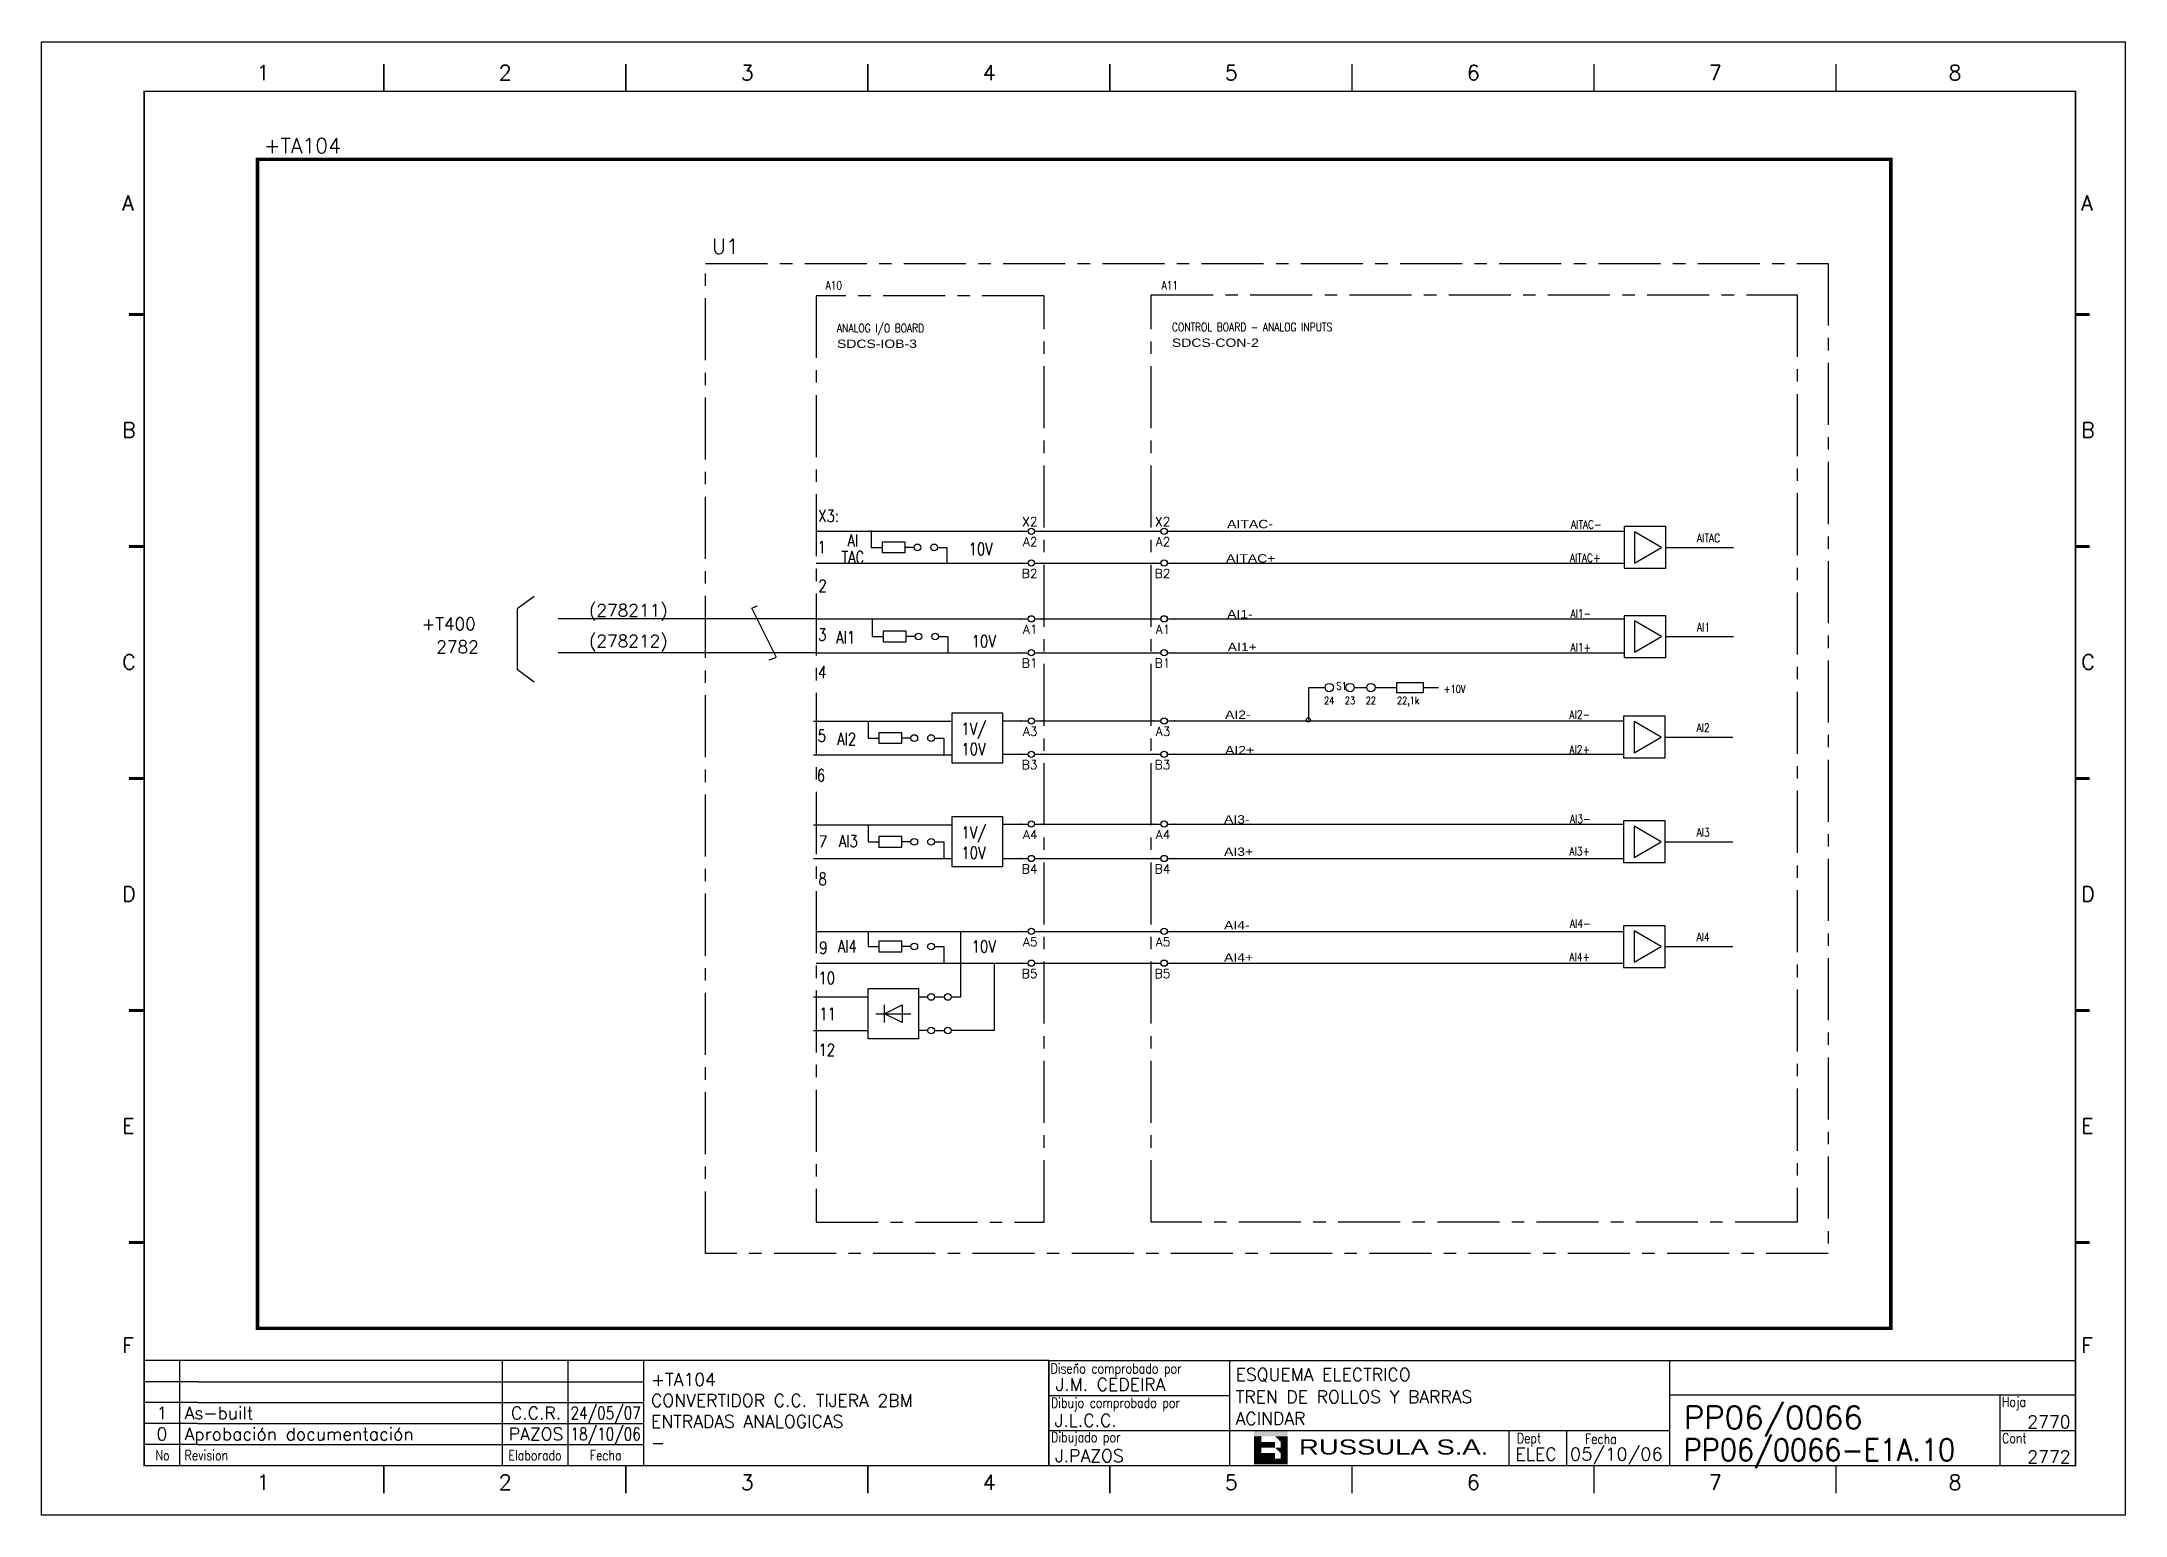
# Model space of a CAD drawing. Extents: x -25 to 1044, y -25744 to 292.
# Drawn here: x 485.8 to 905.8, y -23172.6 to -22875.6 of the extents above; entities that cross this region are included whole.
import ezdxf
from ezdxf.enums import TextEntityAlignment as Align

# ---------------------------------------------------------------- set-up
doc = ezdxf.new("R2010")
doc.units = 0
doc.header["$LTSCALE"] = 10
doc.header["$MEASUREMENT"] = 0
doc.linetypes.add('CENTER', pattern=[2, 1.25, -0.25, 0.25, -0.25])
doc.linetypes.add('DASHDOT', pattern=[1, 0.5, -0.25, 0, -0.25])
doc.layers.get('0').update_dxf_attribs({"linetype": 'CONTINUOUS'})
for name, color, linetype in [('1', 7, 'CONTINUOUS'), ('10', 5, 'CONTINUOUS'), ('2', 7, 'CONTINUOUS'), ('25', 3, 'CONTINUOUS'), ('25PK', 4, 'CENTER'), ('35', 2, 'CONTINUOUS'), ('8', 1, 'CONTINUOUS'), ('9', 6, 'CONTINUOUS'), ('DIBUJO', 7, 'CONTINUOUS'), ('NODE', 7, 'CONTINUOUS')]:
    doc.layers.add(name, color=color, linetype=linetype)
doc.styles.add('ABBSTYLE', font='ROMANS.SHX', dxfattribs={"width": 0.8})
doc.styles.add('HELV', font='HELVBLD.SHX', dxfattribs={"width": 1.2})
doc.styles.add('HELVETICA', font='HELV.SHX')
doc.styles.add('LABEL', font='SIMPLEX', dxfattribs={"width": 0.8, "height": 4})
doc.styles.add('ROMANS', font='romans')
doc.styles.get("Standard").update_dxf_attribs({"font": 'simplex'})

msp = doc.modelspace()

# ---------------------------------------------------------------- texts
at = {"layer": '2', "color": 6}
for s, height, p in [('+TA104', 3.024, (530.6, -22898.06)), ('U1', 3.024, (620.9, -22918.39)), ('(278211)', 2.5, (596.14, -22991.46)), ('+T400', 2.5, (562.4, -22994.19)), ('(278212)', 2.5, (596.14, -22997.65))]:
    msp.add_text(s, height=height, dxfattribs=at).set_placement(p)
at = {"layer": '2', "color": 1}
msp.add_text('2782', height=2.5, dxfattribs=at).set_placement((565.36, -22998.83))
at = {"layer": '25'}
for s, height, style, width, p in [('A10', 1.68, 'ABBSTYLE', 0.8, (643.83, -22925.57)), ('A11', 1.68, 'ABBSTYLE', 0.8, (711.55, -22925.57)), ('ANALOG I/O BOARD', 1.68, 'ABBSTYLE', 0.8, (646.14, -22934.18)), ('SDCS-IOB-3', 1.68, 'HELV', 1.2, (646.14, -22937.33)), ('SDCS-CON-2', 1.68, 'HELV', 1.2, (713.65, -22937.12)), ('CONTROL BOARD - ANALOG INPUTS', 1.68, 'ABBSTYLE', 0.8, (713.65, -22933.97)), ('AITAC-', 1.68, 'HELV', 1.2, (724.78, -22973.66)), ('AITAC-', 1.68, 'ABBSTYLE', 0.8, (794.08, -22973.76)), ('1', 2.44, 'ROMANS', 0.8, (642.23, -22978.71)), ('10V', 2.439, 'ROMANS', 0.8, (672.66, -22979.08)), ('AITAC', 1.68, 'ABBSTYLE', 0.8, (819.49, -22976.49)), ('AITAC+', 1.68, 'HELV', 1.2, (724.57, -22980.59)), ('AITAC+', 1.68, 'ABBSTYLE', 0.8, (793.87, -22980.48)), ('2', 2.44, 'ROMANS', 0.8, (642.39, -22986.48)), ('AI1-', 1.68, 'HELV', 1.2, (724.78, -22991.82)), ('AI1-', 1.68, 'ABBSTYLE', 0.8, (793.98, -22991.72)), ('3', 2.44, 'ROMANS', 0.8, (642.34, -22996.35)), ('AI1', 1.68, 'ABBSTYLE', 0.8, (819.49, -22994.45)), ('10V', 2.439, 'ROMANS', 0.8, (673.29, -22997.66)), ('AI1+', 1.68, 'HELV', 1.2, (724.89, -22998.44)), ('AI1+', 1.68, 'ABBSTYLE', 0.8, (793.98, -22998.54)), ('S1', 1.512, 'ABBSTYLE', 0.8, (746.83, -23006.21)), ('+10V', 1.512, 'ABBSTYLE', 0.8, (768.46, -23006.84)), ('AI2-', 1.68, 'HELV', 1.2, (724.36, -23012.09)), ('24', 1.512, 'ABBSTYLE', 0.8, (744.31, -23009.15)), ('23', 1.512, 'ABBSTYLE', 0.8, (748.51, -23009.15)), ('22', 1.512, 'ABBSTYLE', 0.8, (752.71, -23009.15)), ('22,1k', 1.512, 'ABBSTYLE', 0.8, (759.01, -23009.15)), ('AI2-', 1.68, 'ABBSTYLE', 0.8, (793.77, -23012.09)), ('5', 2.44, 'ROMANS', 0.8, (642.24, -23016.72)), ('1V/', 2.439, 'ROMANS', 0.8, (671.21, -23015.3)), ('AI2', 1.68, 'ABBSTYLE', 0.8, (819.39, -23014.71)), ('10V', 2.439, 'ROMANS', 0.8, (671.21, -23019.4)), ('AI2+', 1.68, 'HELV', 1.2, (724.36, -23019.23)), ('AI2+', 1.68, 'ABBSTYLE', 0.8, (793.77, -23019.12)), ('6', 2.44, 'ROMANS', 0.8, (642.08, -23024.7)), ('AI3-', 1.68, 'HELV', 1.2, (724.15, -23033.19)), ('AI3-', 1.68, 'ABBSTYLE', 0.8, (793.87, -23033.09)), ('1V/', 2.439, 'ROMANS', 0.8, (671.21, -23036.2)), ('AI3', 1.68, 'ABBSTYLE', 0.8, (819.39, -23035.82)), ('10V', 2.439, 'ROMANS', 0.8, (671.21, -23040.3)), ('AI3+', 1.68, 'HELV', 1.2, (724.15, -23039.7)), ('AI3+', 1.68, 'ABBSTYLE', 0.8, (793.77, -23039.6)), ('8', 2.44, 'ROMANS', 0.8, (642.4, -23045.59)), ('AI4-', 1.68, 'HELV', 1.2, (724.15, -23054.51)), ('AI4-', 1.68, 'ABBSTYLE', 0.8, (793.87, -23054.19)), ('9', 2.44, 'ROMANS', 0.8, (642.56, -23059.45)), ('10V', 2.439, 'ROMANS', 0.8, (673.29, -23059.19)), ('AI4', 1.68, 'ABBSTYLE', 0.8, (819.39, -23056.92)), ('AI4+', 1.68, 'HELV', 1.2, (724.15, -23061.02)), ('AI4+', 1.68, 'ABBSTYLE', 0.8, (793.77, -23060.91)), ('10', 2.439, 'ROMANS', 0.8, (642.4, -23065.54)), ('11', 2.439, 'ROMANS', 0.8, (642.56, -23072.79)), ('12', 2.439, 'ROMANS', 0.8, (642.4, -23080.03))]:
    msp.add_text(s, height=height, dxfattribs=dict(at, style=style, width=width)).set_placement(p)
at = {"layer": '25', "style": 'ROMANS', "width": 0.8}
msp.add_text('X3:', height=2.439, dxfattribs=at).set_placement((646.52, -22972.41), align=Align.RIGHT)
for s, p in [('AI', (649.34, -22977.35)), ('TAC', (649.34, -22980.73)), ('AI1', (647.88, -22996.88)), ('AI2', (648.09, -23017.36)), ('AI3', (648.41, -23037.94)), ('AI4', (648.2, -23059.15))]:
    msp.add_text(s, height=2.439, dxfattribs=at).set_placement(p, align=Align.CENTER)
for s, rotation, p in [('4', 356.9335, (642.25, -23003.85)), ('7', 356.8202, (642.37, -23037.99))]:
    msp.add_text(s, height=2.44, rotation=rotation, dxfattribs=at).set_placement(p)

# ---------------------------------------------------------------- blocks, each defined once
blk = doc.blocks.new('NOD', base_point=(237.5, 170))
at = {"layer": 'NODE'}
blk.add_point((237.5, 170), dxfattribs=at)
blk = doc.blocks.new('$$PLR12C')
for p, q in [((-2.5, 0), (-0.75, 0)), ((0.75, 0), (2.5, 0))]:
    blk.add_line(p, q)
at = {"layer": '2'}
blk.add_circle((0, 0), 0.75, dxfattribs=at)
for p in [(-2.5, 0), (2.5, 0)]:
    blk.add_blockref('NOD', p, dxfattribs=at)
at = {"layer": '8'}
blk.add_attdef('*A', text='', height=2.15, dxfattribs=at).set_placement((1.5, -3.575), align=Align.RIGHT)
at = {"layer": '9'}
blk.add_attdef('ID', text='', height=2.15, dxfattribs=at).set_placement((1.5, 1.25), align=Align.RIGHT)
blk = doc.blocks.new('AMP')
at = {"layer": '35'}
for p, q in [((0, 5), (0, -5)), ((10, 5), (0, 5)), ((10, -5), (10, 5)), ((0, -5), (10, -5))]:
    blk.add_line(p, q, dxfattribs=at)
blk.add_lwpolyline([(7.5, -3.75), (7.5, 3.75), (1, 0)], close=True, dxfattribs=at)
blk = doc.blocks.new('newcajec')
at = {"layer": '1'}
for p, q in [((179.4, 20.85), (0.13, 20.85)), ((7, 20.85), (7, 0)), ((71, 20.85), (71, 0)), ((84, 20.85), (84, 0.09)), ((99, 20.85), (99, 0)), ((215.2, 20.8), (215.2, 0)), ((10.6, 16.64), (0, 16.64)), ((10.6, 16.64), (99, 16.64)), ((184.64, 20.18), (184.81, 20.01)), ((184.81, 20.01), (185.18, 20.25)), ((10.6, 12.48), (0, 12.48)), ((10.6, 12.48), (99, 12.48)), ((179.4, 13.87), (215.2, 13.87)), ((368, 14.06), (368, 0)), ((10.6, 8.32), (0, 8.32)), ((10.6, 8.32), (99, 8.32)), ((10.6, 4.16), (0, 4.16)), ((10.6, 4.16), (99, 4.16)), ((179.4, 6.93), (267.63, 6.93)), ((267.63, 6.93), (302.5, 6.93)), ((270.63, 6.91), (270.63, 0)), ((282.07, 6.93), (282.07, 0)), ((368, 6.93), (383, 6.93))]:
    blk.add_line(p, q, dxfattribs=at)
for points in [[(47.5, 272.5, 0.3, 0.3, 0), (47.5, 277.91, 0.3, 0.3, 0)], [(95.5, 272.5, 0.3, 0.3, 0), (95.5, 277.91, 0.3, 0.3, 0)], [(143.5, 272.5, 0.3, 0.3, 0), (143.5, 277.91, 0.3, 0.3, 0)], [(191.5, 272.5, 0.3, 0.3, 0), (191.5, 277.91, 0.3, 0.3, 0)], [(239.5, 272.5, 0.3, 0.3, 0), (239.5, 277.91, 0.3, 0.3, 0)], [(287.5, 272.5, 0.3, 0.3, 0), (287.5, 277.91, 0.3, 0.3, 0)], [(335.5, 272.5, 0.3, 0.3, 0), (335.5, 277.91, 0.3, 0.3, 0)], [(-2.99, 228.23, 0.6, 0.6, 0), (-0.18, 228.23, 0.6, 0.6, 0)], [(383.01, 228.23, 0.6, 0.6, 0), (385.82, 228.23, 0.6, 0.6, 0)], [(-2.99, 182.23, 0.6, 0.6, 0), (-0.18, 182.23, 0.6, 0.6, 0)], [(383.01, 182.23, 0.6, 0.6, 0), (385.82, 182.23, 0.6, 0.6, 0)], [(-2.99, 136.23, 0.6, 0.6, 0), (-0.18, 136.23, 0.6, 0.6, 0)], [(383.01, 136.23, 0.6, 0.6, 0), (385.82, 136.23, 0.6, 0.6, 0)], [(-2.99, 90.23, 0.6, 0.6, 0), (-0.18, 90.23, 0.6, 0.6, 0)], [(383.01, 90.23, 0.6, 0.6, 0), (385.82, 90.23, 0.6, 0.6, 0)], [(-2.99, 44.23, 0.6, 0.6, 0), (-0.18, 44.23, 0.6, 0.6, 0)], [(383.01, 44.23, 0.6, 0.6, 0), (385.82, 44.23, 0.6, 0.6, 0)], [(383, 20.8, 0.3, 0.3, 0), (179.4, 20.8, 0.3, 0.3, 0), (179.4, 0, 0.3, 0.3, 0)], [(302.5, 20.8, 0.3, 0.3, 0), (302.5, 0, 0.3, 0.3, 0)], [(302.5, 14, 0.3, 0.3, 0), (383, 14, 0.3, 0.3, 0)], [(47.5, -5.5, 0.3, 0.3, 0), (47.5, -0.09, 0.3, 0.3, 0)], [(95.5, -5.5, 0.3, 0.3, 0), (95.5, -0.09, 0.3, 0.3, 0)], [(143.5, -5.5, 0.3, 0.3, 0), (143.5, -0.09, 0.3, 0.3, 0)], [(191.5, -5.5, 0.3, 0.3, 0), (191.5, -0.09, 0.3, 0.3, 0)], [(239.5, -5.5, 0.3, 0.3, 0), (239.5, -0.09, 0.3, 0.3, 0)], [(287.5, -5.5, 0.3, 0.3, 0), (287.5, -0.09, 0.3, 0.3, 0)], [(335.5, -5.5, 0.3, 0.3, 0), (335.5, -0.09, 0.3, 0.3, 0)]]:
    blk.add_lwpolyline(points, format="xyseb", dxfattribs=at)
at = {"layer": '1', "const_width": 0.3}
blk.add_lwpolyline([(0, 0), (0, 272.5), (383, 272.5), (383, 0)], close=True, dxfattribs=at)
at = {"layer": '2', "color": 14}
for p, q in [((221.42, 4.69), (221.42, 5.81)), ((221.42, 2.47), (221.42, 3.58))]:
    blk.add_line(p, q, dxfattribs=at)
for points in [[(220.05, 5.81), (220.05, 6.92), (226.74, 5.81), (226.74, 6.92)], [(221.42, 2.47), (220.05, 2.47), (221.42, 5.81), (220.05, 5.81)], [(221.42, 4.69), (224.25, 4.69), (221.42, 3.58), (224.25, 3.58)], [(224.25, 5.81), (225.37, 5.81), (225.37, 4.69)], [(225.37, 5.81), (226.74, 5.81), (225.37, 1.35), (226.74, 1.35)], [(224.25, 0.24), (224.25, 2.47), (220.05, 0.24), (220.05, 2.47)], [(224.25, 3.58), (225.37, 3.58), (225.37, 2.47)], [(226.74, 1.35), (226.74, 0.24), (224.25, 1.35), (224.25, 0.24)]]:
    blk.add_solid(points, dxfattribs=at)
at = {"layer": '1', "style": 'ROMANS'}
for s, p in [('1', (22.29, 274.68)), ('2', (70.29, 274.68)), ('3', (118.29, 274.68)), ('4', (166.29, 274.68)), ('5', (214.29, 274.68)), ('6', (262.29, 274.68)), ('7', (310.29, 274.68)), ('8', (357.79, 274.68)), ('A', (-4.37, 248.84)), ('A', (384.13, 248.84)), ('B', (-4.37, 203.84)), ('B', (384.13, 203.84)), ('C', (-4.37, 157.84)), ('C', (384.13, 157.84)), ('D', (-4.37, 111.84)), ('D', (384.13, 111.84)), ('E', (-4.37, 65.84)), ('E', (384.13, 65.84)), ('F', (-4.37, 22.34)), ('F', (384.13, 22.34)), ('1', (22.29, -4.82)), ('2', (70.29, -4.82)), ('3', (118.29, -4.82)), ('4', (166.29, -4.82)), ('5', (214.29, -4.82)), ('6', (262.29, -4.82)), ('7', (310.29, -4.82)), ('8', (357.79, -4.82))]:
    blk.add_text(s, height=3, dxfattribs=at).set_placement(p)
at = {"layer": '1', "style": 'LABEL', "width": 0.8}
for s, p in [('Diseno comprobado por', (179.73, 18.27)), ('Dibujo comprobado por', (179.81, 11.47)), ('Hoja', (368.38, 11.66)), ('Dibujado por', (179.83, 4.64)), ('Fecha', (285.71, 4.3)), ('Cont', (368.43, 4.46)), ('No', (2.23, 1.05)), ('Revision', (8, 1.05))]:
    blk.add_text(s, height=2, dxfattribs=at).set_placement(p)
for s, p in [('Dept', (274.61, 4.44)), ('Elaborado', (77.5, 1.05)), ('Fecha', (91.5, 1.05))]:
    blk.add_text(s, height=2, dxfattribs=at).set_placement(p, align=Align.CENTER)
at = {"layer": '10', "style": 'ROMANS'}
for tag, p in [('REV41', (3.5, 18.74)), ('REV43', (77.7, 18.74)), ('REV31', (3.5, 14.58)), ('REV33', (77.7, 14.58)), ('REV21', (3.5, 10.42)), ('REV23', (77.7, 10.42)), ('REV11', (3.5, 6.27)), ('REV13', (77.7, 6.27))]:
    blk.add_attdef(tag, text='', height=2.5, dxfattribs=at).set_placement(p, align=Align.MIDDLE)
for tag, p, height in [('REV42', (8, 17.49), 2.5), ('SHEETNAME1', (100.5, 15.83), 2.5), ('DESIGNCHECK', (180.74, 14.83), 2.5), ('DOCUMENTTYPE', (216.43, 16.8), 2.5), ('NOTA', (305.32, 15.8), 3), ('REV32', (8, 13.33), 2.5), ('SHEETNAME2', (100.5, 11.67), 2.5), ('OBJECT', (216.43, 12.4), 2.5), ('REV22', (8, 9.17), 2.5), ('SHEETNAME3', (100.5, 7.51), 2.5), ('DRAWINGCHECK', (180.53, 7.71), 2.5), ('CUSTOMER', (216.43, 8.08), 2.5), ('ORDER', (305.32, 7.3), 4.5), ('REV12', (8, 5.01), 2.5), ('SHEETNAME4', (100.5, 3.35), 2.5), ('DOCUMENT_ID', (305.32, 0.93), 4.4), ('USER', (180.63, 0.71), 2.5), ('DEPARTMENT', (271.93, 1.05), 2.5)]:
    blk.add_attdef(tag, p, '', height=height, dxfattribs=at)
for tag, width, p, p2 in [('REV44', 1.221199, (84.53, 17.49), (98.48, 17.49)), ('REV34', 1.221199, (84.53, 13.33), (98.48, 13.33)), ('REV24', 1.221199, (84.53, 9.17), (98.48, 9.17)), ('REV14', 1.221199, (84.53, 5.01), (98.48, 5.01)), ('CREATED2', 7.039915, (282.71, 1.05), (301.14, 1.05))]:
    blk.add_attdef(tag, text='', height=2.5, dxfattribs=dict(at, width=width)).set_placement(p, p2, align=Align.FIT)
for tag, p in [('SHEET', (382, 7.43)), ('NEXTSHEET', (382, 0.5))]:
    blk.add_attdef(tag, text='', height=2.5, dxfattribs=at).set_placement(p, align=Align.RIGHT)
at = {"layer": 'DIBUJO', "color": 14, "style": 'HELVETICA', "width": 1.3}
blk.add_text('RUSSULA S.A.', height=3, dxfattribs=at).set_placement((229, 2.19))

# ---------------------------------------------------------------- linework, layer by layer
for p, q in [((585.08, -22987.4), (581.69, -22989.93)), ((581.69, -22989.93), (581.69, -23002.15)), ((628.98, -22989.75), (630.12, -22989.28)), ((633.92, -22999.72), (628.98, -22989.75)), ((641.94, -22991.93), (589.96, -22991.93)), ((641.94, -22998.75), (589.96, -22998.75)), ((585.08, -23004.67), (581.69, -23002.15)), ((633.73, -22999.76), (632.4, -23000.26))]:
    msp.add_line(p, q)
at = {"layer": '2', "color": 4, "linetype": 'CENTER'}
for p, q in [((641.94, -22926.83), (641.94, -23113.52)), ((687.93, -22926.83), (641.94, -22926.83)), ((687.93, -23113.52), (687.93, -22926.83)), ((641.94, -23113.52), (687.93, -23113.52))]:
    msp.add_line(p, q, dxfattribs=at)
at = {"layer": '2', "color": 3}
for p, q in [((641.94, -22974.29), (684.25, -22974.29)), ((641.94, -22980.69), (683.62, -22980.69)), ((641.94, -22991.93), (683.94, -22991.93)), ((641.94, -22998.75), (683.83, -22998.75)), ((679.53, -23012.51), (683.73, -23012.51)), ((679.53, -23019.23), (684.25, -23019.23)), ((679.53, -23033.3), (683.41, -23033.3)), ((679.53, -23040.23), (684.25, -23040.23)), ((641.94, -23054.93), (683.73, -23054.93)), ((652.44, -23054.93), (652.44, -23057.97)), ((671.02, -23054.93), (671.02, -23068.16)), ((641.94, -23061.33), (684.15, -23061.33))]:
    msp.add_line(p, q, dxfattribs=at)
at = {"layer": '2', "color": 7}
for p, q in [((687.4, -22974.29), (709.98, -22974.29)), ((713.34, -22974.29), (804.79, -22974.29)), ((687.4, -22980.69), (709.98, -22980.69)), ((714.07, -22980.69), (804.79, -22980.69)), ((687.4, -22991.93), (709.98, -22991.93)), ((713.65, -22991.93), (804.79, -22991.93)), ((687.4, -22998.75), (709.98, -22998.75)), ((713.34, -22998.75), (804.9, -22998.75)), ((687.4, -23012.51), (709.98, -23012.51)), ((713.44, -23012.51), (804.69, -23012.51)), ((687.4, -23019.23), (709.98, -23019.23)), ((713.76, -23019.23), (804.69, -23019.23)), ((687.4, -23033.3), (709.98, -23033.3)), ((713.02, -23033.3), (804.69, -23033.3)), ((687.4, -23040.23), (709.98, -23040.23)), ((712.81, -23040.23), (804.69, -23040.23)), ((687.4, -23054.93), (709.98, -23054.93)), ((713.02, -23054.93), (804.69, -23054.93)), ((687.4, -23061.33), (709.98, -23061.33)), ((713.76, -23061.33), (804.69, -23061.33))]:
    msp.add_line(p, q, dxfattribs=at)
at = {"layer": '2', "color": 3, "linetype": 'DASHDOT'}
msp.add_lwpolyline([(529.34, -22899.32, 0.706, 0.706, 0), (858.55, -22899.32, 0.706, 0.706, 0), (858.55, -23134.94, 0.706, 0.706, 0), (529.34, -23134.94, 0.706, 0.706, 0), (529.34, -22899.32, 0.706, 0.706, 0)], format="xyseb", dxfattribs=at)
at = {"layer": '25'}
for p, q in [((653.03, -22974.14), (653.03, -22977.53)), ((653.03, -22977.53), (655.15, -22977.53)), ((659.87, -22976.47), (655.21, -22976.47)), ((655.21, -22976.47), (655.21, -22978.59)), ((659.87, -22978.59), (659.87, -22976.47)), ((661.67, -22977.53), (659.87, -22977.53)), ((666.41, -22977.53), (668.27, -22977.53)), ((668.27, -22977.53), (668.27, -22980.92)), ((655.21, -22978.59), (659.87, -22978.59)), ((653.24, -22992.1), (653.24, -22995.49)), ((660.08, -22994.43), (655.42, -22994.43)), ((655.42, -22994.43), (655.42, -22996.55)), ((660.08, -22996.55), (660.08, -22994.43)), ((653.24, -22995.49), (655.36, -22995.49)), ((655.42, -22996.55), (660.08, -22996.55)), ((661.88, -22995.49), (660.08, -22995.49)), ((666.62, -22995.49), (668.48, -22995.49)), ((668.48, -22995.49), (668.48, -22998.87)), ((669.34, -23010.88), (679.5, -23010.88)), ((669.34, -23021.04), (669.34, -23010.88)), ((679.5, -23010.88), (679.5, -23021.04)), ((641.4, -23012.58), (669.34, -23012.58)), ((652.4, -23012.58), (652.4, -23015.96)), ((652.4, -23015.96), (654.52, -23015.96)), ((659.24, -23014.91), (654.58, -23014.91)), ((654.58, -23014.91), (654.58, -23017.02)), ((659.24, -23017.02), (659.24, -23014.91)), ((661.04, -23015.96), (659.24, -23015.96)), ((665.78, -23015.96), (667.64, -23015.96)), ((667.64, -23015.96), (667.64, -23019.35)), ((641.4, -23019.35), (669.34, -23019.35)), ((654.58, -23017.02), (659.24, -23017.02)), ((679.5, -23021.04), (669.34, -23021.04)), ((669.34, -23031.78), (679.5, -23031.78)), ((669.34, -23041.94), (669.34, -23031.78)), ((679.5, -23031.78), (679.5, -23041.94)), ((641.4, -23033.48), (669.34, -23033.48)), ((652.4, -23033.48), (652.4, -23036.86)), ((652.4, -23036.86), (654.52, -23036.86)), ((659.24, -23035.8), (654.58, -23035.8)), ((654.58, -23035.8), (654.58, -23037.92)), ((659.24, -23037.92), (659.24, -23035.8)), ((661.04, -23036.86), (659.24, -23036.86)), ((665.78, -23036.86), (667.64, -23036.86)), ((667.64, -23036.86), (667.64, -23040.25)), ((641.4, -23040.25), (669.34, -23040.25)), ((654.58, -23037.92), (659.24, -23037.92)), ((679.5, -23041.94), (669.34, -23041.94)), ((659.24, -23056.91), (654.58, -23056.91)), ((659.24, -23059.03), (659.24, -23056.91)), ((661.04, -23057.97), (659.24, -23057.97)), ((665.78, -23057.97), (667.64, -23057.97)), ((667.64, -23057.97), (667.64, -23061.36)), ((654.58, -23059.03), (659.24, -23059.03)), ((677.8, -23061.36), (677.8, -23074.9)), ((641.4, -23068.13), (652.4, -23068.13)), ((652.4, -23076.6), (652.4, -23066.44)), ((652.4, -23066.44), (662.56, -23066.44)), ((655.72, -23071.52), (659.25, -23069.75)), ((655.72, -23073.28), (655.72, -23069.75)), ((659.25, -23069.75), (659.25, -23073.28)), ((662.56, -23066.44), (662.56, -23076.6)), ((662.56, -23068.13), (664.43, -23068.13)), ((665.81, -23068.13), (667.81, -23068.13)), ((669.17, -23068.13), (671.03, -23068.13)), ((653.95, -23071.52), (661.01, -23071.52)), ((659.25, -23073.28), (655.72, -23071.52)), ((641.4, -23074.9), (652.4, -23074.9)), ((662.56, -23076.6), (652.4, -23076.6)), ((664.43, -23074.9), (662.56, -23074.9)), ((665.81, -23074.9), (667.81, -23074.9)), ((677.8, -23074.9), (669.17, -23074.9))]:
    msp.add_line(p, q, dxfattribs=at)
at = {"layer": '25', "color": 3}
for p, q in [((652.4, -23057.97), (654.52, -23057.97)), ((654.58, -23056.91), (654.58, -23059.03))]:
    msp.add_line(p, q, dxfattribs=at)
at = {"layer": '25'}
for centre in [(662.35, -22977.53), (665.73, -22977.53), (662.56, -22995.49), (665.94, -22995.49), (661.72, -23015.96), (665.1, -23015.96), (661.72, -23036.86), (665.1, -23036.86), (661.72, -23057.97), (665.1, -23057.97), (665.1, -23068.13), (668.49, -23068.13), (665.1, -23074.9), (668.49, -23074.9)]:
    msp.add_circle(centre, 0.677, dxfattribs=at)
at = {"layer": '25PK'}
for p, q in [((619.64, -22920.32), (845.95, -22920.32)), ((619.64, -23119.82), (619.64, -22920.32)), ((845.95, -22920.32), (845.95, -23119.82)), ((709.45, -23113.52), (709.45, -22926.62)), ((709.45, -22926.62), (839.65, -22926.62)), ((839.65, -22926.62), (839.65, -23113.52)), ((839.65, -23113.52), (709.45, -23113.52)), ((845.95, -23119.82), (619.64, -23119.82))]:
    msp.add_line(p, q, dxfattribs=at)
at = {"layer": '35', "color": 7}
for p, q in [((813.19, -22977.54), (826.84, -22977.54)), ((813.19, -22995.5), (826.84, -22995.5)), ((741.16, -23005.79), (744.47, -23005.79)), ((741.16, -23006), (741.16, -23012.3)), ((750.4, -23005.79), (752.9, -23005.79)), ((754.61, -23005.79), (759.02, -23005.79)), ((759.01, -23004.74), (764.26, -23004.74)), ((759.01, -23006.84), (759.01, -23004.74)), ((764.26, -23006.84), (759.01, -23006.84)), ((764.26, -23004.74), (764.26, -23006.84)), ((764.26, -23005.79), (767.41, -23005.79)), ((813.09, -23015.76), (826.74, -23015.76)), ((813.09, -23036.87), (826.74, -23036.87)), ((813.09, -23057.97), (826.74, -23057.97))]:
    msp.add_line(p, q, dxfattribs=at)
for centre, radius in [((745.36, -23005.79), 0.84), ((749.56, -23005.79), 0.84), ((753.76, -23005.79), 0.84), ((741.16, -23012.3), 0.42)]:
    msp.add_circle(centre, radius, dxfattribs=at)
at = {"layer": 'DIBUJO'}
msp.add_lwpolyline([(485.82, -22875.61), (905.82, -22875.61), (905.82, -23172.61), (485.82, -23172.61), (485.82, -22875.61)], dxfattribs=at)

# ---------------------------------------------------------------- block references
at = {"layer": '2', "color": 7}
ref = msp.add_blockref('newcajec', (506.5, -23162.59), dxfattribs=dict(at, xscale=1.016442892079965, yscale=1.016442892079965, zscale=1.016442892079965))
ref.add_attrib('REV24', '24/05/07', dxfattribs={"layer": '10', "height": 2.541, "style": 'ROMANS', "width": 0.728168}).set_placement((592.42, -23153.26), (606.6, -23153.26), align=Align.FIT)
ref.add_attrib('SHEETNAME3', 'ENTRADAS ANALOGICAS', (608.65, -23154.96), dxfattribs={"layer": '10', "height": 2.5411, "style": 'ROMANS'})
ref.add_attrib('SHEETNAME2', 'CONVERTIDOR C.C. TIJERA 2BM', (608.65, -23150.73), dxfattribs={"layer": '10', "height": 2.5411, "style": 'ROMANS'})
ref.add_attrib('SHEETNAME1', '+TA104', (608.65, -23146.51), dxfattribs={"layer": '10', "height": 2.541, "style": 'ROMANS'})
ref.add_attrib('USER', 'J.PAZOS', (690.1, -23161.87), dxfattribs={"layer": '10', "height": 2.541, "style": 'ROMANS'})
ref.add_attrib('DRAWINGCHECK', 'J.L.C.C.', (690, -23154.75), dxfattribs={"layer": '10', "height": 2.541, "style": 'ROMANS'})
ref.add_attrib('DESIGNCHECK', 'J.M. CEDEIRA', (690.21, -23147.51), dxfattribs={"layer": '10', "height": 2.5411, "style": 'ROMANS'})
ref.add_attrib('REV22', 'As-built', (514.63, -23153.26), dxfattribs={"layer": '10', "height": 2.541, "style": 'ROMANS'})
ref.add_attrib('REV12', 'Aprobación documentación', (514.63, -23157.49), dxfattribs={"layer": '10', "height": 2.5411, "style": 'ROMANS'})
ref.add_attrib('REV21', '1', dxfattribs={"layer": '10', "height": 2.54, "style": 'ROMANS'}).set_placement((510.06, -23151.99), align=Align.MIDDLE)
ref.add_attrib('REV11', '0', dxfattribs={"layer": '10', "height": 2.54, "style": 'ROMANS'}).set_placement((510.06, -23156.22), align=Align.MIDDLE)
ref.add_attrib('SHEETNAME4', '-', (608.65, -23159.19), dxfattribs={"layer": '10', "height": 2.54, "style": 'ROMANS'})
ref.add_attrib('REV14', '18/10/06', dxfattribs={"layer": '10', "height": 2.541, "style": 'ROMANS', "width": 0.728168}).set_placement((592.42, -23157.49), (606.6, -23157.49), align=Align.FIT)
ref.add_attrib('REV23', 'C.C.R.', dxfattribs={"layer": '10', "height": 2.541, "style": 'ROMANS'}).set_placement((585.48, -23151.99), align=Align.MIDDLE)
ref.add_attrib('REV13', 'PAZOS', dxfattribs={"layer": '10', "height": 2.541, "style": 'ROMANS'}).set_placement((585.48, -23156.22), align=Align.MIDDLE)
ref.add_attrib('DOCUMENT_ID', 'PP06/0066-E1A.10', (816.84, -23161.64), dxfattribs={"layer": '10', "height": 4.4723, "style": 'ROMANS', "width": 0.9})
ref.add_attrib('ORDER', 'PP06/0066', (816.84, -23155.17), dxfattribs={"layer": '10', "height": 4.574, "style": 'ROMANS'})
ref.add_attrib('CUSTOMER', 'ACINDAR', (726.49, -23154.37), dxfattribs={"layer": '10', "height": 2.541, "style": 'ROMANS'})
ref.add_attrib('OBJECT', 'TREN DE ROLLOS Y BARRAS', (726.49, -23149.98), dxfattribs={"layer": '10', "height": 2.5411, "style": 'ROMANS'})
ref.add_attrib('DOCUMENTTYPE', 'ESQUEMA ELECTRICO', (726.49, -23145.51), dxfattribs={"layer": '10', "height": 2.5411, "style": 'ROMANS'})
ref.add_attrib('CREATED2', '05/10/06', dxfattribs={"layer": '10', "height": 2.541, "style": 'ROMANS', "width": 0.961976}).set_placement((793.86, -23161.53), (812.6, -23161.53), align=Align.FIT)
ref.add_attrib('DEPARTMENT', 'ELEC', (782.9, -23161.53), dxfattribs={"layer": '10', "height": 2.541, "style": 'ROMANS'})
ref.add_attrib('NEXTSHEET', '2772', dxfattribs={"layer": '10', "height": 2.541, "style": 'ROMANS'}).set_placement((894.78, -23162.08), align=Align.RIGHT)
ref.add_attrib('SHEET', '2770', dxfattribs={"layer": '10', "height": 2.541, "style": 'ROMANS'}).set_placement((894.78, -23155.03), align=Align.RIGHT)
at = {"layer": '2', "color": 7, "xscale": 0.8400000000000318, "yscale": 0.8400000000000318, "zscale": 0.8400000000000318}
for p, values in [((685.3, -22974.29), {'ID': 'X2', '*A': 'A2'}), ((712.08, -22974.29), {'ID': 'X2', '*A': 'A2'}), ((685.3, -22980.69), {'*A': 'B2'}), ((712.08, -22980.69), {'*A': 'B2'}), ((685.3, -22991.93), {'*A': 'A1'}), ((712.08, -22991.93), {'*A': 'A1'}), ((685.3, -22998.75), {'*A': 'B1'}), ((712.08, -22998.75), {'*A': 'B1'}), ((685.3, -23012.51), {'*A': 'A3'}), ((712.08, -23012.51), {'*A': 'A3'}), ((685.3, -23019.23), {'*A': 'B3'}), ((712.08, -23019.23), {'*A': 'B3'}), ((685.3, -23033.3), {'*A': 'A4'}), ((712.08, -23033.3), {'*A': 'A4'}), ((685.3, -23040.23), {'*A': 'B4'}), ((712.08, -23040.23), {'*A': 'B4'}), ((685.3, -23054.93), {'*A': 'A5'}), ((712.08, -23054.93), {'*A': 'A5'}), ((685.3, -23061.33), {'*A': 'B5'}), ((712.08, -23061.33), {'*A': 'B5'})]:
    msp.add_blockref('$$PLR12C', p, dxfattribs=at).add_auto_attribs(values)
at = {"layer": '35', "color": 7, "xscale": 0.8400000000000318, "yscale": 0.8400000000000318, "zscale": 0.8400000000000318, "rotation": 180}
for p in [(813.19, -22977.54), (813.19, -22995.5), (813.09, -23015.76), (813.09, -23036.87), (813.09, -23057.97)]:
    msp.add_blockref('AMP', p, dxfattribs=at)

msp.set_redraw_order([(e.dxf.handle, doc.entitydb.next_handle()) for e in msp.query("TEXT MTEXT ATTDEF DIMENSION ARC_DIMENSION")])  # texts and dimensions are drawn at this point

doc.saveas('drawing.dxf')
